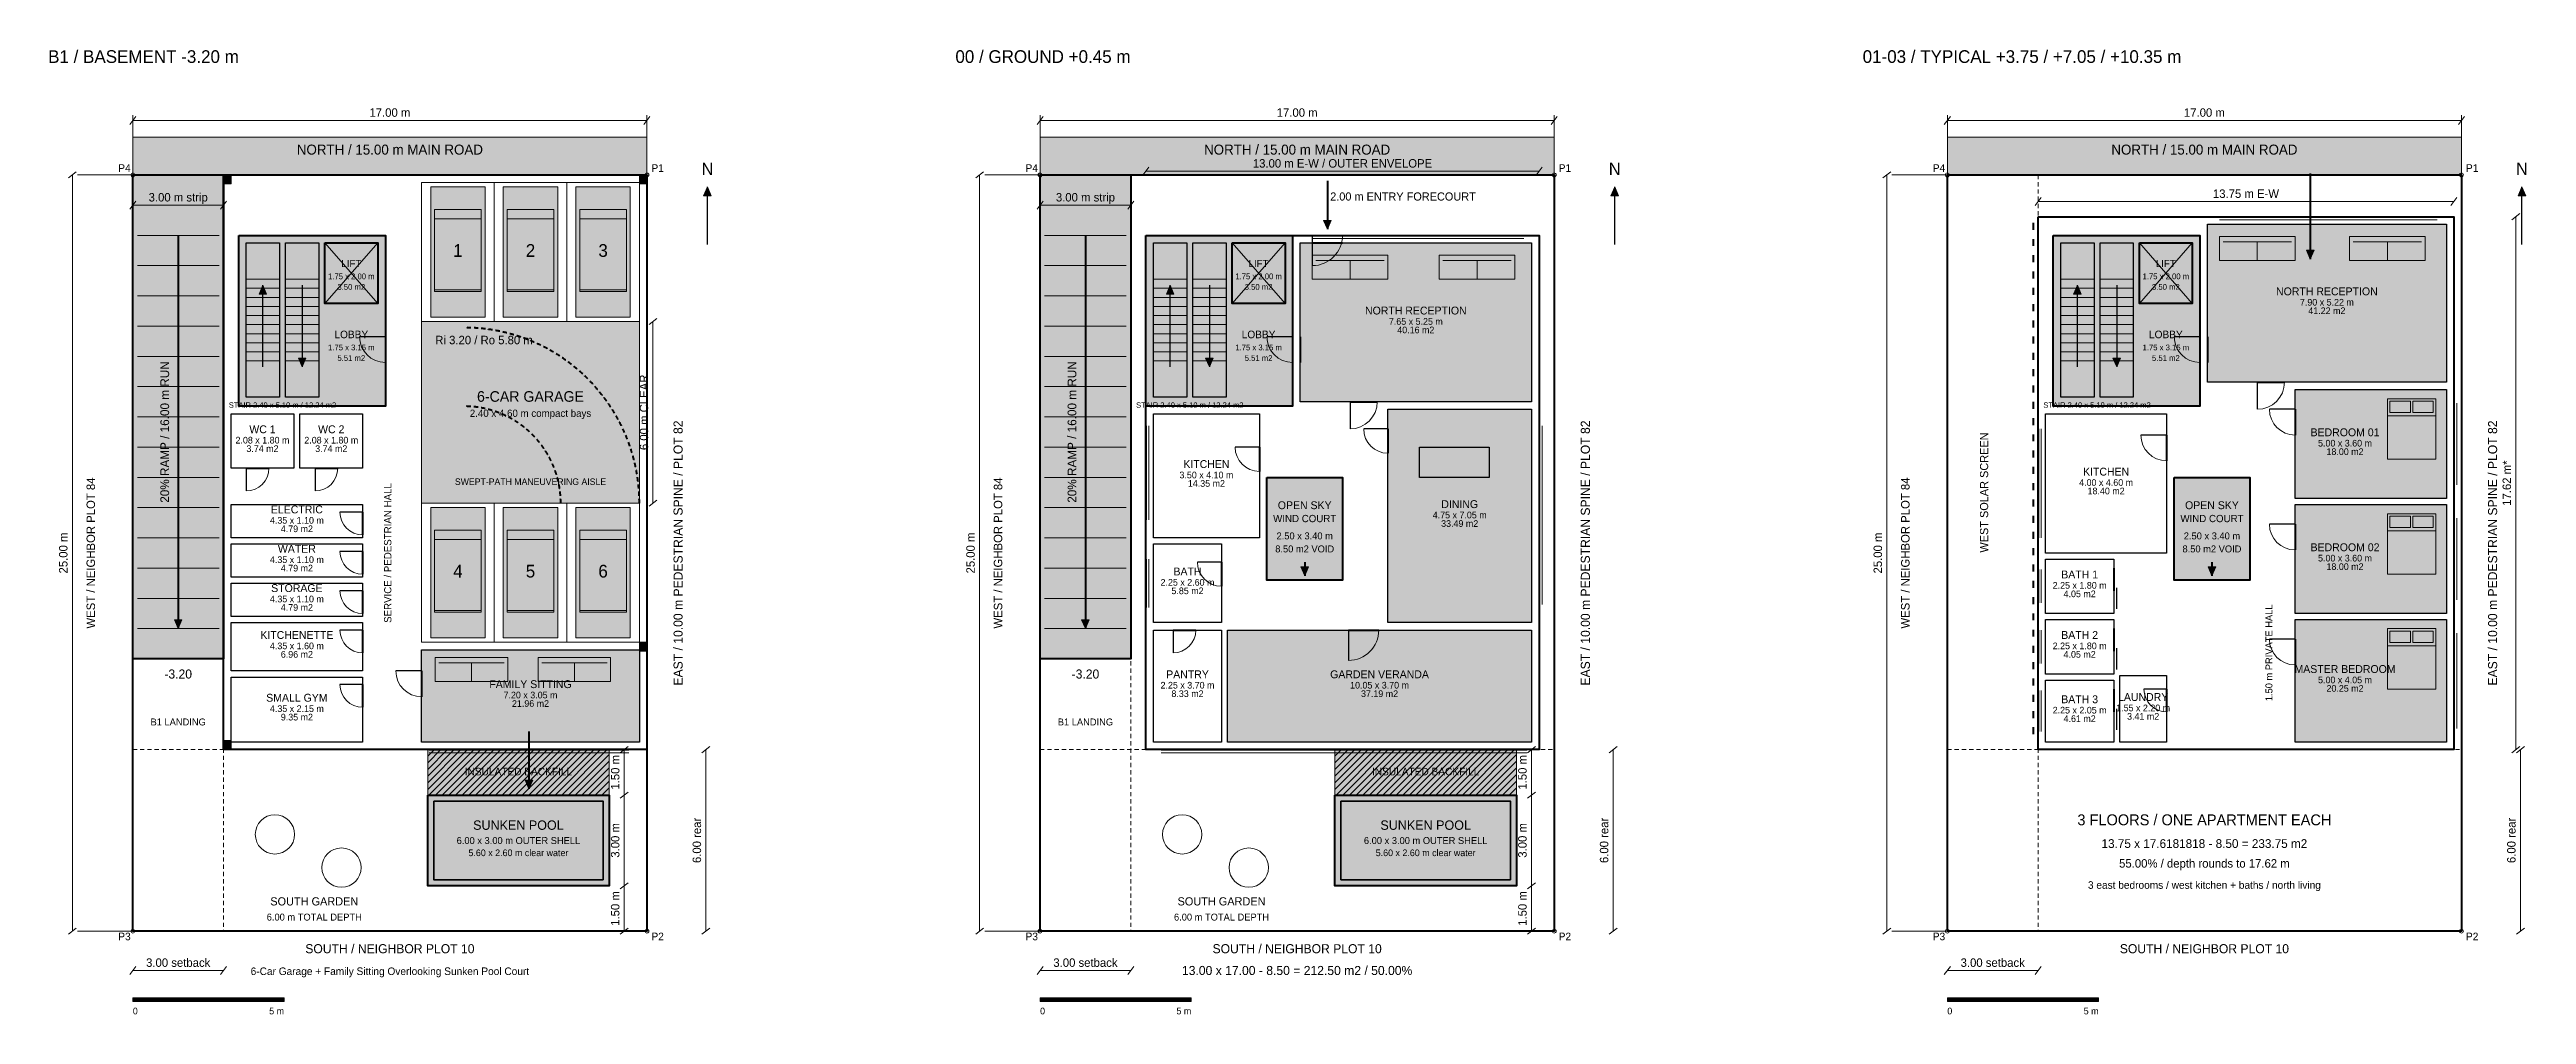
# Model space of a CAD drawing. Header units: millimetres. Extents: x 46 to 262000, y -13477 to 29142.
# Drawn here: x 46 to 81950, y -2753 to 29142 of the extents above; entities that cross this region are included whole.
import ezdxf
from ezdxf.enums import TextEntityAlignment as Align

# ---------------------------------------------------------------- set-up
doc = ezdxf.new("R2010")
doc.units = ezdxf.units.MM
doc.linetypes.add('STUDY_DASH', pattern=[240, 140, -100])
for name, color, linetype in [('AREA_BOUNDARY', 3, 'Continuous'), ('COLUMNS', 8, 'Continuous'), ('CORE', 7, 'Continuous'), ('DIMENSIONS', 8, 'Continuous'), ('FURNITURE', 8, 'Continuous'), ('GLAZING', 4, 'Continuous'), ('LANDSCAPE', 3, 'Continuous'), ('PASSIVE_WIND_SUN', 4, 'Continuous'), ('POOL_BUFFER', 30, 'Continuous'), ('RAMP', 30, 'Continuous'), ('SITE_BOUNDARY', 7, 'Continuous'), ('SWEPT_PATH', 4, 'Continuous'), ('TEXT', 7, 'Continuous'), ('WALLS', 7, 'Continuous')]:
    doc.layers.add(name, color=color, linetype=linetype)

msp = doc.modelspace()

# ---------------------------------------------------------------- texts
at = {"layer": 'TEXT'}
for s, p in [('B1 / BASEMENT -3.20 m', (0, 28700)), ('00 / GROUND +0.45 m', (30000, 28700)), ('01-03 / TYPICAL +3.75 / +7.05 / +10.35 m', (60000, 28700))]:
    msp.add_text(s, height=420, dxfattribs=at).set_placement(p)
at = {"layer": 'TEXT', "lineweight": 25, "true_color": 0x657473}
for s, height, p in [('17.00 m', 280, (11300, 26920)), ('17.00 m', 280, (41300, 26920)), ('17.00 m', 280, (71300, 26920)), ('13.00 m E-W / OUTER ENVELOPE', 280, (42800, 25240)), ('3.00 m strip', 280, (4300, 24120)), ('3.00 m strip', 280, (34300, 24120)), ('13.75 m E-W', 280, (72675, 24238)), ('7.90 x 5.22 m', 220, (75350, 20679)), ('41.22 m2', 220, (75350, 20399)), ('7.65 x 5.25 m', 220, (45225, 20045)), ('40.16 m2', 220, (45225, 19765)), ('1.75 x 3.15 m', 190, (10025, 19200)), ('5.51 m2', 190, (10025, 18850)), ('1.75 x 3.15 m', 190, (40025, 19200)), ('5.51 m2', 190, (40025, 18850)), ('1.75 x 3.15 m', 190, (70025, 19200)), ('5.51 m2', 190, (70025, 18850)), ('STAIR 2.40 x 5.10 m / 12.24 m2', 180, (7750, 17300)), ('2.40 x 4.60 m compact bays', 240, (15950, 17000)), ('STAIR 2.40 x 5.10 m / 12.24 m2', 180, (37750, 17300)), ('STAIR 2.40 x 5.10 m / 12.24 m2', 180, (67750, 17300)), ('2.08 x 1.80 m', 220, (7087, 16120)), ('3.74 m2', 220, (7087, 15840)), ('2.08 x 1.80 m', 220, (9362, 16120)), ('3.74 m2', 220, (9362, 15840)), ('5.00 x 3.60 m', 220, (75950, 16020)), ('18.00 m2', 220, (75950, 15740)), ('SWEPT-PATH MANEUVERING AISLE', 215, (15950, 14750)), ('3.50 x 4.10 m', 220, (38300, 14970)), ('14.35 m2', 220, (38300, 14690)), ('4.00 x 4.60 m', 220, (68050, 14720)), ('18.40 m2', 220, (68050, 14440)), ('4.35 x 1.10 m', 220, (8225, 13470)), ('4.79 m2', 220, (8225, 13190)), ('4.75 x 7.05 m', 220, (46675, 13645)), ('33.49 m2', 220, (46675, 13365)), ('4.35 x 1.10 m', 220, (8225, 12170)), ('5.00 x 3.60 m', 220, (75950, 12220)), ('4.79 m2', 220, (8225, 11890)), ('2.25 x 2.60 m', 220, (37675, 11420)), ('2.25 x 1.80 m', 220, (67175, 11320)), ('18.00 m2', 220, (75950, 11940)), ('4.35 x 1.10 m', 220, (8225, 10870)), ('4.79 m2', 220, (8225, 10590)), ('5.85 m2', 220, (37675, 11140)), ('4.05 m2', 220, (67175, 11040)), ('4.35 x 1.60 m', 220, (8225, 9320)), ('6.96 m2', 220, (8225, 9040)), ('2.25 x 1.80 m', 220, (67175, 9320)), ('4.05 m2', 220, (67175, 9040)), ('2.25 x 3.70 m', 220, (37675, 8020)), ('10.05 x 3.70 m', 220, (44025, 8020)), ('5.00 x 4.05 m', 220, (75950, 8195)), ('4.35 x 2.15 m', 220, (8225, 7245)), ('7.20 x 3.05 m', 220, (15950, 7695)), ('21.96 m2', 220, (15950, 7415)), ('8.33 m2', 220, (37675, 7740)), ('37.19 m2', 220, (44025, 7740)), ('2.25 x 2.05 m', 220, (67175, 7195)), ('1.55 x 2.20 m', 220, (69275, 7270)), ('20.25 m2', 220, (75950, 7915)), ('9.35 m2', 220, (8225, 6965)), ('4.61 m2', 220, (67175, 6915)), ('3.41 m2', 220, (69275, 6990)), ('3 east bedrooms / west kitchen + baths / north living', 250, (71300, 1400)), ('55.00% / depth rounds to 17.62 m', 280, (71300, 2100)), ('SOUTH GARDEN', 270, (8800, 850)), ('SOUTH GARDEN', 270, (38800, 850)), ('6.00 m TOTAL DEPTH', 230, (8800, 350)), ('6.00 m TOTAL DEPTH', 230, (38800, 350)), ('SOUTH / NEIGHBOR PLOT 10', 300, (11300, -730)), ('SOUTH / NEIGHBOR PLOT 10', 300, (41300, -730)), ('SOUTH / NEIGHBOR PLOT 10', 300, (71300, -730)), ('3.00 setback', 280, (4300, -1180)), ('3.00 setback', 280, (34300, -1180)), ('3.00 setback', 280, (64300, -1180))]:
    msp.add_text(s, height=height, dxfattribs=at).set_placement(p, align=Align.CENTER)
at = {"layer": 'TEXT', "lineweight": 25, "true_color": 0x253b3d}
for s, height, p in [('NORTH / 15.00 m MAIN ROAD', 330, (11300, 25670)), ('N', 400, (21800, 25000)), ('NORTH / 15.00 m MAIN ROAD', 330, (41300, 25670)), ('N', 400, (51800, 25000)), ('NORTH / 15.00 m MAIN ROAD', 330, (71300, 25670)), ('N', 400, (81800, 25000)), ('2.00 m ENTRY FORECOURT', 270, (44800, 24150)), ('LIFT', 240, (10025, 21950)), ('1', 420, (13550, 22290)), ('2', 420, (15950, 22290)), ('3', 420, (18350, 22290)), ('LIFT', 240, (40025, 21950)), ('LIFT', 240, (70025, 21950)), ('1.75 x 2.00 m', 190, (10025, 21550)), ('3.50 m2', 190, (10025, 21200)), ('1.75 x 2.00 m', 190, (40025, 21550)), ('3.50 m2', 190, (40025, 21200)), ('1.75 x 2.00 m', 190, (70025, 21550)), ('3.50 m2', 190, (70025, 21200)), ('NORTH RECEPTION', 260, (45225, 20385)), ('NORTH RECEPTION', 260, (75350, 21019)), ('LOBBY', 250, (10025, 19600)), ('LOBBY', 250, (40025, 19600)), ('LOBBY', 250, (70025, 19600)), ('6-CAR GARAGE', 350, (15950, 17500)), ('WC 1', 260, (7087, 16460)), ('WC 2', 260, (9362, 16460)), ('BEDROOM 01', 260, (75950, 16360)), ('KITCHEN', 260, (38300, 15310)), ('KITCHEN', 260, (68050, 15060)), ('ELECTRIC', 260, (8225, 13810)), ('DINING', 260, (46675, 13985)), ('WATER', 260, (8225, 12510)), ('BEDROOM 02', 260, (75950, 12560)), ('STORAGE', 260, (8225, 11210)), ('4', 420, (13550, 11690)), ('5', 420, (15950, 11690)), ('6', 420, (18350, 11690)), ('BATH', 260, (37675, 11760)), ('BATH 1', 260, (67175, 11660)), ('KITCHENETTE', 260, (8225, 9660)), ('BATH 2', 260, (67175, 9660)), ('FAMILY SITTING', 260, (15950, 8035)), ('PANTRY', 260, (37675, 8360)), ('GARDEN VERANDA', 260, (44025, 8360)), ('MASTER BEDROOM', 260, (75950, 8535)), ('SMALL GYM', 260, (8225, 7585)), ('BATH 3', 260, (67175, 7535)), ('LAUNDRY', 260, (69275, 7610)), ('3 FLOORS / ONE APARTMENT EACH', 360, (71300, 3500))]:
    msp.add_text(s, height=height, dxfattribs=at).set_placement(p, align=Align.CENTER)
for s, height, p in [('P4', 250, (2320, 25100)), ('P1', 250, (19950, 25100)), ('P4', 250, (32320, 25100)), ('P1', 250, (49950, 25100)), ('P4', 250, (62320, 25100)), ('P1', 250, (79950, 25100)), ('P3', 250, (2320, -300)), ('P2', 250, (19950, -300)), ('P3', 250, (32320, -300)), ('P2', 250, (49950, -300)), ('P3', 250, (62320, -300)), ('P2', 250, (79950, -300)), ('0', 220, (2800, -2750)), ('0', 220, (32800, -2750)), ('0', 220, (62800, -2750))]:
    msp.add_text(s, height=height, dxfattribs=at).set_placement(p)
at = {"layer": 'TEXT', "lineweight": 25, "true_color": 0x087c83}
msp.add_text('Ri 3.20 / Ro 5.80 m', height=280, dxfattribs=at).set_placement((12800, 19400))
at = {"layer": 'TEXT', "lineweight": 25, "true_color": 0xa96519}
for s, height, p in [('20% RAMP / 16.00 m RUN', 290, (4000, 16500)), ('20% RAMP / 16.00 m RUN', 290, (34000, 16500)), ('WEST SOLAR SCREEN', 270, (64150, 14500))]:
    msp.add_text(s, height=height, rotation=90, dxfattribs=at).set_placement(p, align=Align.CENTER)
at = {"layer": 'TEXT', "lineweight": 25, "true_color": 0x657473}
for s, height, p in [('6.00 m CLEAR', 280, (19840, 17150)), ('EAST / 10.00 m PEDESTRIAN SPINE / PLOT 82', 300, (20980, 12500)), ('EAST / 10.00 m PEDESTRIAN SPINE / PLOT 82', 300, (50980, 12500)), ('EAST / 10.00 m PEDESTRIAN SPINE / PLOT 82', 300, (80980, 12500)), ('WEST / NEIGHBOR PLOT 84', 280, (1550, 12500)), ('SERVICE / PEDESTRIAN HALL', 240, (11350, 12500)), ('WEST / NEIGHBOR PLOT 84', 280, (31550, 12500)), ('WEST / NEIGHBOR PLOT 84', 280, (61550, 12500)), ('17.62 m*', 280, (81440, 14809)), ('25.00 m', 280, (640, 12500)), ('25.00 m', 280, (30640, 12500)), ('25.00 m', 280, (60640, 12500)), ('1.50 m PRIVATE HALL', 230, (73550, 9200)), ('1.50 m', 280, (18890, 5250)), ('1.50 m', 280, (48890, 5250)), ('3.00 m', 280, (18890, 3000)), ('6.00 rear', 280, (21590, 3000)), ('3.00 m', 280, (48890, 3000)), ('6.00 rear', 280, (51590, 3000)), ('6.00 rear', 280, (81590, 3000)), ('1.50 m', 280, (18890, 750)), ('1.50 m', 280, (48890, 750))]:
    msp.add_text(s, height=height, rotation=90, dxfattribs=at).set_placement(p, align=Align.CENTER)
at = {"layer": 'TEXT', "lineweight": 25, "true_color": 0x087c83}
for s, height, p in [('OPEN SKY', 260, (41550, 13950)), ('OPEN SKY', 260, (71550, 13950)), ('WIND COURT', 240, (41550, 13520)), ('2.50 x 3.40 m', 230, (41550, 12950)), ('WIND COURT', 240, (71550, 13520)), ('2.50 x 3.40 m', 230, (71550, 12950)), ('8.50 m2 VOID', 230, (41550, 12520)), ('8.50 m2 VOID', 230, (71550, 12520)), ('B1 LANDING', 230, (4300, 6800)), ('B1 LANDING', 230, (34300, 6800)), ('SUNKEN POOL', 310, (15550, 3350)), ('SUNKEN POOL', 310, (45550, 3350)), ('6.00 x 3.00 m OUTER SHELL', 230, (15550, 2880)), ('5.60 x 2.60 m clear water', 220, (15550, 2480)), ('6.00 x 3.00 m OUTER SHELL', 230, (45550, 2880)), ('5.60 x 2.60 m clear water', 220, (45550, 2480)), ('13.75 x 17.6181818 - 8.50 = 233.75 m2', 290, (71300, 2750)), ('6-Car Garage + Family Sitting Overlooking Sunken Pool Court', 250, (11300, -1450)), ('13.00 x 17.00 - 8.50 = 212.50 m2 / 50.00%', 300, (41300, -1450))]:
    msp.add_text(s, height=height, dxfattribs=at).set_placement(p, align=Align.CENTER)
at = {"layer": 'TEXT', "lineweight": 25, "true_color": 0xa96519}
for s, height, p in [('-3.20', 300, (4300, 8350)), ('-3.20', 300, (34300, 8350)), ('INSULATED BACKFILL', 250, (15550, 5150)), ('INSULATED BACKFILL', 250, (45550, 5150))]:
    msp.add_text(s, height=height, dxfattribs=at).set_placement(p, align=Align.CENTER)
at = {"layer": 'TEXT', "lineweight": 25, "true_color": 0x253b3d}
for p in [(7800, -2750), (37800, -2750), (67800, -2750)]:
    msp.add_text('5 m', height=220, dxfattribs=at).set_placement(p, align=Align.RIGHT)

# ---------------------------------------------------------------- hatches: boundary and pattern name
at = {"layer": 'AREA_BOUNDARY', "true_color": 0xedf2ed}
msp.add_hatch(color=7, dxfattribs=at).paths.add_polyline_path([(12350, 20150), (19550, 20150), (19550, 14150), (12350, 14150)])
at = {"layer": 'AREA_BOUNDARY', "true_color": 0xf6f3eb}
for points in [[(40300, 15000), (42800, 15000), (42800, 11600), (40300, 11600)], [(70300, 15000), (72800, 15000), (72800, 11600), (70300, 11600)]]:
    msp.add_hatch(color=7, dxfattribs=at).paths.add_polyline_path(points)
at = {"layer": 'COLUMNS', "true_color": 0x253b3d}
for points in [[(5800, 25000), (6050, 25000), (6050, 24700), (5800, 24700)], [(19550, 25000), (19800, 25000), (19800, 24700), (19550, 24700)], [(19550, 9550), (19800, 9550), (19800, 9250), (19550, 9250)], [(5800, 6300), (6050, 6300), (6050, 6000), (5800, 6000)]]:
    msp.add_hatch(color=7, dxfattribs=at).paths.add_polyline_path(points)
at = {"layer": 'CORE', "true_color": 0xe5e5df}
for points in [[(6300, 23000), (11150, 23000), (11150, 17350), (6300, 17350)], [(36300, 23000), (41150, 23000), (41150, 17350), (36300, 17350)], [(66300, 23000), (71150, 23000), (71150, 17350), (66300, 17350)]]:
    msp.add_hatch(color=7, dxfattribs=at).paths.add_polyline_path(points)
at = {"layer": 'CORE', "true_color": 0xf6f3eb}
for points in [[(6550, 22750), (7650, 22750), (7650, 17650), (6550, 17650)], [(7850, 22750), (8950, 22750), (8950, 17650), (7850, 17650)], [(9150, 22750), (10900, 22750), (10900, 20750), (9150, 20750)], [(36550, 22750), (37650, 22750), (37650, 17650), (36550, 17650)], [(37850, 22750), (38950, 22750), (38950, 17650), (37850, 17650)], [(39150, 22750), (40900, 22750), (40900, 20750), (39150, 20750)], [(66550, 22750), (67650, 22750), (67650, 17650), (66550, 17650)], [(67850, 22750), (68950, 22750), (68950, 17650), (67850, 17650)], [(69150, 22750), (70900, 22750), (70900, 20750), (69150, 20750)]]:
    msp.add_hatch(color=7, dxfattribs=at).paths.add_polyline_path(points)
at = {"layer": 'CORE', "true_color": 0x253b3d}
for points in [[(7100, 21350), (7225, 21055), (6975, 21055)], [(37100, 21350), (37225, 21055), (36975, 21055)], [(67100, 21350), (67225, 21055), (66975, 21055)], [(8400, 18650), (8275, 18945), (8525, 18945)], [(38400, 18650), (38275, 18945), (38525, 18945)], [(68400, 18650), (68275, 18945), (68525, 18945)]]:
    msp.add_hatch(color=7, dxfattribs=at).paths.add_polyline_path(points)
at = {"layer": 'DIMENSIONS', "true_color": 0x253b3d}
for points in [[(21800, 24600), (21925, 24305), (21675, 24305)], [(51800, 24600), (51925, 24305), (51675, 24305)], [(81800, 24600), (81925, 24305), (81675, 24305)], [(42300, 23200), (42175, 23495), (42425, 23495)], [(2800, -2200), (3800, -2200), (3800, -2330), (2800, -2330)], [(4800, -2200), (5800, -2200), (5800, -2330), (4800, -2330)], [(6800, -2200), (7800, -2200), (7800, -2330), (6800, -2330)], [(32800, -2200), (33800, -2200), (33800, -2330), (32800, -2330)], [(34800, -2200), (35800, -2200), (35800, -2330), (34800, -2330)], [(36800, -2200), (37800, -2200), (37800, -2330), (36800, -2330)], [(62800, -2200), (63800, -2200), (63800, -2330), (62800, -2330)], [(64800, -2200), (65800, -2200), (65800, -2330), (64800, -2330)], [(66800, -2200), (67800, -2200), (67800, -2330), (66800, -2330)]]:
    msp.add_hatch(color=7, dxfattribs=at).paths.add_polyline_path(points)
at = {"layer": 'DIMENSIONS', "true_color": 0xf6f3eb}
for points in [[(3800, -2200), (4800, -2200), (4800, -2330), (3800, -2330)], [(5800, -2200), (6800, -2200), (6800, -2330), (5800, -2330)], [(33800, -2200), (34800, -2200), (34800, -2330), (33800, -2330)], [(35800, -2200), (36800, -2200), (36800, -2330), (35800, -2330)], [(63800, -2200), (64800, -2200), (64800, -2330), (63800, -2330)], [(65800, -2200), (66800, -2200), (66800, -2330), (65800, -2330)]]:
    msp.add_hatch(color=7, dxfattribs=at).paths.add_polyline_path(points)
at = {"layer": 'FURNITURE', "true_color": 0xecece5}
for points in [[(12650, 24600), (14450, 24600), (14450, 20300), (12650, 20300)], [(15050, 24600), (16850, 24600), (16850, 20300), (15050, 20300)], [(17450, 24600), (19250, 24600), (19250, 20300), (17450, 20300)], [(12650, 14000), (14450, 14000), (14450, 9700), (12650, 9700)], [(15050, 14000), (16850, 14000), (16850, 9700), (15050, 9700)], [(17450, 14000), (19250, 14000), (19250, 9700), (17450, 9700)]]:
    msp.add_hatch(color=7, dxfattribs=at).paths.add_polyline_path(points)
at = {"layer": 'PASSIVE_WIND_SUN', "true_color": 0x087c83}
for points in [[(74800, 22218), (74675, 22513), (74925, 22513)], [(41550, 11750), (41425, 12045), (41675, 12045)], [(71550, 11750), (71425, 12045), (71675, 12045)], [(15900, 4700), (15775, 4995), (16025, 4995)]]:
    msp.add_hatch(color=7, dxfattribs=at).paths.add_polyline_path(points)
at = {"layer": 'POOL_BUFFER', "true_color": 0xf2e7d2}
for points in [[(12550, 6000), (18550, 6000), (18550, 4500), (12550, 4500)], [(42550, 6000), (48550, 6000), (48550, 4500), (42550, 4500)]]:
    msp.add_hatch(color=7, dxfattribs=at).paths.add_polyline_path(points)
at = {"layer": 'RAMP', "true_color": 0xf1e6d7}
for points in [[(2800, 25000), (5800, 25000), (5800, 9000), (2800, 9000)], [(32800, 25000), (35800, 25000), (35800, 9000), (32800, 9000)]]:
    msp.add_hatch(color=7, dxfattribs=at).paths.add_polyline_path(points)
at = {"layer": 'RAMP', "true_color": 0xa96519}
for points in [[(4300, 10000), (4175, 10295), (4425, 10295)], [(34300, 10000), (34175, 10295), (34425, 10295)]]:
    msp.add_hatch(color=7, dxfattribs=at).paths.add_polyline_path(points)
at = {"layer": 'SITE_BOUNDARY', "true_color": 0xe5e5df}
for points in [[(2800, 26250), (19800, 26250), (19800, 25000), (2800, 25000)], [(32800, 26250), (49800, 26250), (49800, 25000), (32800, 25000)], [(62800, 26250), (79800, 26250), (79800, 25000), (62800, 25000)]]:
    msp.add_hatch(color=7, dxfattribs=at).paths.add_polyline_path(points)
at = {"layer": 'WALLS', "true_color": 0xdfebe6}
for points in [[(71400, 23368), (79300, 23368), (79300, 18150), (71400, 18150)], [(41400, 22750), (49050, 22750), (49050, 17500), (41400, 17500)], [(44300, 17250), (49050, 17250), (49050, 10200), (44300, 10200)], [(74300, 17900), (79300, 17900), (79300, 14300), (74300, 14300)], [(74300, 14100), (79300, 14100), (79300, 10500), (74300, 10500)], [(39000, 9950), (49050, 9950), (49050, 6250), (39000, 6250)], [(74300, 10300), (79300, 10300), (79300, 6250), (74300, 6250)], [(12350, 9300), (19550, 9300), (19550, 6250), (12350, 6250)]]:
    msp.add_hatch(color=7, dxfattribs=at).paths.add_polyline_path(points)
at = {"layer": 'WALLS', "true_color": 0xe5e5df}
for points in [[(12550, 4500), (18550, 4500), (18550, 1500), (12550, 1500)], [(42550, 4500), (48550, 4500), (48550, 1500), (42550, 1500)]]:
    msp.add_hatch(color=7, dxfattribs=at).paths.add_polyline_path(points)
at = {"layer": 'WALLS', "true_color": 0xd6e9ec}
for points in [[(12750, 4300), (18350, 4300), (18350, 1700), (12750, 1700)], [(42750, 4300), (48350, 4300), (48350, 1700), (42750, 1700)]]:
    msp.add_hatch(color=7, dxfattribs=at).paths.add_polyline_path(points)

# ---------------------------------------------------------------- linework, layer by layer
at = {"layer": 'AREA_BOUNDARY', "lineweight": 90, "true_color": 0x253b3d}
for points in [[(36300, 23000), (49300, 23000), (49300, 6000), (36300, 6000)], [(65800, 23618), (79550, 23618), (79550, 6000), (65800, 6000)]]:
    msp.add_lwpolyline(points, close=True, dxfattribs=at)
at = {"layer": 'AREA_BOUNDARY', "lineweight": 13, "true_color": 0x657473}
msp.add_lwpolyline([(12350, 20150), (19550, 20150), (19550, 14150), (12350, 14150)], close=True, dxfattribs=at)
at = {"layer": 'AREA_BOUNDARY', "lineweight": 50, "true_color": 0x087c83}
for points in [[(40300, 15000), (42800, 15000), (42800, 11600), (40300, 11600)], [(70300, 15000), (72800, 15000), (72800, 11600), (70300, 11600)]]:
    msp.add_lwpolyline(points, close=True, dxfattribs=at)
at = {"layer": 'COLUMNS', "lineweight": 18, "true_color": 0x253b3d}
for points in [[(5800, 25000), (6050, 25000), (6050, 24700), (5800, 24700)], [(19550, 25000), (19800, 25000), (19800, 24700), (19550, 24700)], [(19550, 9550), (19800, 9550), (19800, 9250), (19550, 9250)], [(5800, 6300), (6050, 6300), (6050, 6000), (5800, 6000)]]:
    msp.add_lwpolyline(points, close=True, dxfattribs=at)
at = {"layer": 'CORE', "lineweight": 13, "true_color": 0x657473}
for p, q in [((9150, 22750), (10900, 20750)), ((10900, 22750), (9150, 20750)), ((39150, 22750), (40900, 20750)), ((40900, 22750), (39150, 20750)), ((69150, 22750), (70900, 20750)), ((70900, 22750), (69150, 20750))]:
    msp.add_line(p, q, dxfattribs=at)
at = {"layer": 'CORE', "lineweight": 18, "true_color": 0x657473}
for p, q in [((6550, 21550), (7650, 21550)), ((7850, 21550), (8950, 21550)), ((36550, 21550), (37650, 21550)), ((37850, 21550), (38950, 21550)), ((66550, 21550), (67650, 21550)), ((67850, 21550), (68950, 21550)), ((6550, 21250), (7650, 21250)), ((6550, 20950), (7650, 20950)), ((6550, 20650), (7650, 20650)), ((7850, 21250), (8950, 21250)), ((7850, 20950), (8950, 20950)), ((7850, 20650), (8950, 20650)), ((36550, 21250), (37650, 21250)), ((36550, 20950), (37650, 20950)), ((36550, 20650), (37650, 20650)), ((37850, 21250), (38950, 21250)), ((37850, 20950), (38950, 20950)), ((37850, 20650), (38950, 20650)), ((66550, 21250), (67650, 21250)), ((66550, 20950), (67650, 20950)), ((66550, 20650), (67650, 20650)), ((67850, 21250), (68950, 21250)), ((67850, 20950), (68950, 20950)), ((67850, 20650), (68950, 20650)), ((6550, 20350), (7650, 20350)), ((6550, 20050), (7650, 20050)), ((6550, 19750), (7650, 19750)), ((7850, 20350), (8950, 20350)), ((7850, 20050), (8950, 20050)), ((7850, 19750), (8950, 19750)), ((36550, 20350), (37650, 20350)), ((36550, 20050), (37650, 20050)), ((36550, 19750), (37650, 19750)), ((37850, 20350), (38950, 20350)), ((37850, 20050), (38950, 20050)), ((37850, 19750), (38950, 19750)), ((66550, 20350), (67650, 20350)), ((66550, 20050), (67650, 20050)), ((66550, 19750), (67650, 19750)), ((67850, 20350), (68950, 20350)), ((67850, 20050), (68950, 20050)), ((67850, 19750), (68950, 19750)), ((6550, 19450), (7650, 19450)), ((6550, 19150), (7650, 19150)), ((6550, 18850), (7650, 18850)), ((7850, 19450), (8950, 19450)), ((7850, 19150), (8950, 19150)), ((7850, 18850), (8950, 18850)), ((36550, 19450), (37650, 19450)), ((36550, 19150), (37650, 19150)), ((36550, 18850), (37650, 18850)), ((37850, 19450), (38950, 19450)), ((37850, 19150), (38950, 19150)), ((37850, 18850), (38950, 18850)), ((66550, 19450), (67650, 19450)), ((66550, 19150), (67650, 19150)), ((66550, 18850), (67650, 18850)), ((67850, 19450), (68950, 19450)), ((67850, 19150), (68950, 19150)), ((67850, 18850), (68950, 18850))]:
    msp.add_line(p, q, dxfattribs=at)
at = {"layer": 'CORE', "lineweight": 25, "true_color": 0x253b3d}
for p, q in [((7100, 18650), (7100, 21350)), ((8400, 21350), (8400, 18650)), ((37100, 18650), (37100, 21350)), ((38400, 21350), (38400, 18650)), ((67100, 18650), (67100, 21350)), ((68400, 21350), (68400, 18650))]:
    msp.add_line(p, q, dxfattribs=at)
at = {"layer": 'CORE', "lineweight": 70, "true_color": 0x253b3d}
for points in [[(6300, 23000), (11150, 23000), (11150, 17350), (6300, 17350)], [(36300, 23000), (41150, 23000), (41150, 17350), (36300, 17350)], [(66300, 23000), (71150, 23000), (71150, 17350), (66300, 17350)]]:
    msp.add_lwpolyline(points, close=True, dxfattribs=at)
at = {"layer": 'CORE', "lineweight": 25, "true_color": 0x253b3d}
for points in [[(6550, 22750), (7650, 22750), (7650, 17650), (6550, 17650)], [(7850, 22750), (8950, 22750), (8950, 17650), (7850, 17650)], [(36550, 22750), (37650, 22750), (37650, 17650), (36550, 17650)], [(37850, 22750), (38950, 22750), (38950, 17650), (37850, 17650)], [(66550, 22750), (67650, 22750), (67650, 17650), (66550, 17650)], [(67850, 22750), (68950, 22750), (68950, 17650), (67850, 17650)]]:
    msp.add_lwpolyline(points, close=True, dxfattribs=at)
at = {"layer": 'CORE', "lineweight": 50, "true_color": 0x253b3d}
for points in [[(9150, 22750), (10900, 22750), (10900, 20750), (9150, 20750)], [(39150, 22750), (40900, 22750), (40900, 20750), (39150, 20750)], [(69150, 22750), (70900, 22750), (70900, 20750), (69150, 20750)]]:
    msp.add_lwpolyline(points, close=True, dxfattribs=at)
at = {"layer": 'CORE', "lineweight": 13, "true_color": 0x253b3d}
for points in [[(7100, 21350), (7225, 21055), (6975, 21055)], [(37100, 21350), (37225, 21055), (36975, 21055)], [(67100, 21350), (67225, 21055), (66975, 21055)], [(8400, 18650), (8275, 18945), (8525, 18945)], [(38400, 18650), (38275, 18945), (38525, 18945)], [(68400, 18650), (68275, 18945), (68525, 18945)]]:
    msp.add_lwpolyline(points, close=True, dxfattribs=at)
at = {"layer": 'DIMENSIONS', "lineweight": 20, "true_color": 0x657473}
for p, q in [((2700, 26670), (2900, 26930)), ((19700, 26670), (19900, 26930)), ((32700, 26670), (32900, 26930)), ((49700, 26670), (49900, 26930)), ((62700, 26670), (62900, 26930)), ((79700, 26670), (79900, 26930)), ((670, 24900), (930, 25100)), ((30670, 24900), (30930, 25100)), ((36200, 24990), (36400, 25250)), ((49200, 24990), (49400, 25250)), ((60670, 24900), (60930, 25100)), ((2700, 23870), (2900, 24130)), ((5700, 23870), (5900, 24130)), ((32700, 23870), (32900, 24130)), ((35700, 23870), (35900, 24130)), ((65700, 23988), (65900, 24248)), ((79450, 23988), (79650, 24248)), ((81470, 23518), (81730, 23718)), ((19870, 20050), (20130, 20250)), ((19870, 14050), (20130, 14250)), ((18920, 5900), (19180, 6100)), ((21620, 5900), (21880, 6100)), ((48920, 5900), (49180, 6100)), ((51620, 5900), (51880, 6100)), ((81470, 5900), (81730, 6100)), ((81620, 5900), (81880, 6100)), ((18920, 4400), (19180, 4600)), ((18920, 4400), (19180, 4600)), ((48920, 4400), (49180, 4600)), ((48920, 4400), (49180, 4600)), ((18920, 1400), (19180, 1600)), ((18920, 1400), (19180, 1600)), ((48920, 1400), (49180, 1600)), ((48920, 1400), (49180, 1600)), ((670, -100), (930, 100)), ((18920, -100), (19180, 100)), ((21620, -100), (21880, 100)), ((30670, -100), (30930, 100)), ((48920, -100), (49180, 100)), ((51620, -100), (51880, 100)), ((60670, -100), (60930, 100)), ((81620, -100), (81880, 100)), ((2700, -1430), (2900, -1170)), ((5700, -1430), (5900, -1170)), ((32700, -1430), (32900, -1170)), ((35700, -1430), (35900, -1170)), ((62700, -1430), (62900, -1170)), ((65700, -1430), (65900, -1170))]:
    msp.add_line(p, q, dxfattribs=at)
at = {"layer": 'DIMENSIONS', "lineweight": 13, "true_color": 0x657473}
for p, q in [((2800, 25000), (2800, 26970)), ((2800, 26800), (19800, 26800)), ((19800, 25000), (19800, 26970)), ((32800, 25000), (32800, 26970)), ((32800, 26800), (49800, 26800)), ((49800, 25000), (49800, 26970)), ((62800, 25000), (62800, 26970)), ((62800, 26800), (79800, 26800)), ((79800, 25000), (79800, 26970)), ((800, 25000), (800, 0)), ((2800, 25000), (970, 25000)), ((30800, 25000), (30800, 0)), ((32800, 25000), (30970, 25000)), ((36300, 25120), (49300, 25120)), ((60800, 25000), (60800, 0)), ((62800, 25000), (60970, 25000)), ((2800, 24000), (5800, 24000)), ((32800, 24000), (35800, 24000)), ((65800, 24118), (79550, 24118)), ((81600, 23618), (81600, 6000)), ((20000, 20150), (20000, 14150)), ((19050, 6000), (19050, 4500)), ((21750, 6000), (21750, 0)), ((49050, 6000), (49050, 4500)), ((51750, 6000), (51750, 0)), ((81750, 6000), (81750, 0)), ((19050, 4500), (19050, 1500)), ((49050, 4500), (49050, 1500)), ((19050, 1500), (19050, 0)), ((49050, 1500), (49050, 0)), ((2800, 0), (970, 0)), ((32800, 0), (30970, 0)), ((62800, 0), (60970, 0)), ((2800, -1300), (5800, -1300)), ((32800, -1300), (35800, -1300)), ((62800, -1300), (65800, -1300))]:
    msp.add_line(p, q, dxfattribs=at)
at = {"layer": 'DIMENSIONS', "linetype": 'STUDY_DASH', "lineweight": 18, "true_color": 0x657473}
for p, q in [((5800, 25000), (5800, 0)), ((35800, 25000), (35800, 0)), ((65800, 25000), (65800, 0)), ((2800, 6000), (19800, 6000)), ((32800, 6000), (49800, 6000)), ((62800, 6000), (79800, 6000))]:
    msp.add_line(p, q, dxfattribs=at)
at = {"layer": 'DIMENSIONS', "lineweight": 25, "true_color": 0x253b3d}
for p, q in [((21800, 22700), (21800, 24600)), ((51800, 22700), (51800, 24600)), ((81800, 22700), (81800, 24600))]:
    msp.add_line(p, q, dxfattribs=at)
at = {"layer": 'DIMENSIONS', "lineweight": 60, "true_color": 0x253b3d}
msp.add_line((42300, 24800), (42300, 23200), dxfattribs=at)
at = {"layer": 'DIMENSIONS', "lineweight": 18, "true_color": 0x657473}
for points in [[(12350, 24750), (14750, 24750), (14750, 20150), (12350, 20150)], [(14750, 24750), (17150, 24750), (17150, 20150), (14750, 20150)], [(17150, 24750), (19550, 24750), (19550, 20150), (17150, 20150)], [(12350, 14150), (14750, 14150), (14750, 9550), (12350, 9550)], [(14750, 14150), (17150, 14150), (17150, 9550), (14750, 9550)], [(17150, 14150), (19550, 14150), (19550, 9550), (17150, 9550)]]:
    msp.add_lwpolyline(points, close=True, dxfattribs=at)
at = {"layer": 'DIMENSIONS', "lineweight": 13, "true_color": 0x253b3d}
for points in [[(21800, 24600), (21925, 24305), (21675, 24305)], [(51800, 24600), (51925, 24305), (51675, 24305)], [(81800, 24600), (81925, 24305), (81675, 24305)], [(42300, 23200), (42175, 23495), (42425, 23495)], [(2800, -2200), (3800, -2200), (3800, -2330), (2800, -2330)], [(3800, -2200), (4800, -2200), (4800, -2330), (3800, -2330)], [(4800, -2200), (5800, -2200), (5800, -2330), (4800, -2330)], [(5800, -2200), (6800, -2200), (6800, -2330), (5800, -2330)], [(6800, -2200), (7800, -2200), (7800, -2330), (6800, -2330)], [(32800, -2200), (33800, -2200), (33800, -2330), (32800, -2330)], [(33800, -2200), (34800, -2200), (34800, -2330), (33800, -2330)], [(34800, -2200), (35800, -2200), (35800, -2330), (34800, -2330)], [(35800, -2200), (36800, -2200), (36800, -2330), (35800, -2330)], [(36800, -2200), (37800, -2200), (37800, -2330), (36800, -2330)], [(62800, -2200), (63800, -2200), (63800, -2330), (62800, -2330)], [(63800, -2200), (64800, -2200), (64800, -2330), (63800, -2330)], [(64800, -2200), (65800, -2200), (65800, -2330), (64800, -2330)], [(65800, -2200), (66800, -2200), (66800, -2330), (65800, -2330)], [(66800, -2200), (67800, -2200), (67800, -2330), (66800, -2330)]]:
    msp.add_lwpolyline(points, close=True, dxfattribs=at)
at = {"layer": 'FURNITURE', "lineweight": 15, "true_color": 0x657473}
for p, q in [((12780, 23550), (14320, 23550)), ((15180, 23550), (16720, 23550)), ((17580, 23550), (19120, 23550)), ((12780, 21200), (14320, 21200)), ((15180, 21200), (16720, 21200)), ((17580, 21200), (19120, 21200)), ((12780, 12950), (14320, 12950)), ((15180, 12950), (16720, 12950)), ((17580, 12950), (19120, 12950)), ((12780, 10600), (14320, 10600)), ((15180, 10600), (16720, 10600)), ((17580, 10600), (19120, 10600))]:
    msp.add_line(p, q, dxfattribs=at)
at = {"layer": 'FURNITURE', "lineweight": 13, "true_color": 0x657473}
for p, q in [((41920, 22170), (44180, 22170)), ((43050, 22170), (43050, 21550)), ((46120, 22170), (48380, 22170)), ((47250, 22170), (47250, 21550)), ((71920, 22788), (74180, 22788)), ((73050, 22788), (73050, 22168)), ((76220, 22788), (78480, 22788)), ((77350, 22788), (77350, 22168)), ((77350, 17030), (78950, 17030)), ((77350, 13230), (78950, 13230)), ((77350, 9430), (78950, 9430)), ((12920, 8870), (15080, 8870)), ((14000, 8870), (14000, 8250)), ((16320, 8870), (18480, 8870)), ((17400, 8870), (17400, 8250))]:
    msp.add_line(p, q, dxfattribs=at)
at = {"layer": 'FURNITURE', "lineweight": 18, "true_color": 0x657473}
for points in [[(12650, 24600), (14450, 24600), (14450, 20300), (12650, 20300)], [(15050, 24600), (16850, 24600), (16850, 20300), (15050, 20300)], [(17450, 24600), (19250, 24600), (19250, 20300), (17450, 20300)], [(12650, 14000), (14450, 14000), (14450, 9700), (12650, 9700)], [(15050, 14000), (16850, 14000), (16850, 9700), (15050, 9700)], [(17450, 14000), (19250, 14000), (19250, 9700), (17450, 9700)]]:
    msp.add_lwpolyline(points, close=True, dxfattribs=at)
at = {"layer": 'FURNITURE', "lineweight": 15, "true_color": 0x657473}
for points in [[(12780, 23850), (14320, 23850), (14320, 21150), (12780, 21150)], [(15180, 23850), (16720, 23850), (16720, 21150), (15180, 21150)], [(17580, 23850), (19120, 23850), (19120, 21150), (17580, 21150)], [(12780, 13250), (14320, 13250), (14320, 10550), (12780, 10550)], [(15180, 13250), (16720, 13250), (16720, 10550), (15180, 10550)], [(17580, 13250), (19120, 13250), (19120, 10550), (17580, 10550)]]:
    msp.add_lwpolyline(points, close=True, dxfattribs=at)
at = {"layer": 'FURNITURE', "lineweight": 20, "true_color": 0x657473}
for points in [[(71800, 22968), (74300, 22968), (74300, 22168), (71800, 22168)], [(76100, 22968), (78600, 22968), (78600, 22168), (76100, 22168)], [(41800, 22350), (44300, 22350), (44300, 21550), (41800, 21550)], [(46000, 22350), (48500, 22350), (48500, 21550), (46000, 21550)], [(77350, 17600), (78950, 17600), (78950, 15600), (77350, 15600)], [(77350, 13800), (78950, 13800), (78950, 11800), (77350, 11800)], [(77350, 10000), (78950, 10000), (78950, 8000), (77350, 8000)], [(12800, 9050), (15200, 9050), (15200, 8250), (12800, 8250)], [(16200, 9050), (18600, 9050), (18600, 8250), (16200, 8250)]]:
    msp.add_lwpolyline(points, close=True, dxfattribs=at)
at = {"layer": 'FURNITURE', "lineweight": 13, "true_color": 0x657473}
for points in [[(77430, 17520), (78110, 17520), (78110, 17140), (77430, 17140)], [(78190, 17520), (78870, 17520), (78870, 17140), (78190, 17140)], [(77430, 13720), (78110, 13720), (78110, 13340), (77430, 13340)], [(78190, 13720), (78870, 13720), (78870, 13340), (78190, 13340)], [(77430, 9920), (78110, 9920), (78110, 9540), (77430, 9540)], [(78190, 9920), (78870, 9920), (78870, 9540), (78190, 9540)]]:
    msp.add_lwpolyline(points, close=True, dxfattribs=at)
at = {"layer": 'FURNITURE', "lineweight": 25, "true_color": 0x657473}
msp.add_lwpolyline([(45350, 16000), (47650, 16000), (47650, 15000), (45350, 15000)], close=True, dxfattribs=at)
at = {"layer": 'GLAZING', "lineweight": 100, "true_color": 0xf6f3eb}
for p, q in [((41800, 23000), (48800, 23000)), ((71800, 23618), (79000, 23618)), ((79550, 17450), (79550, 14750)), ((36300, 16700), (36300, 13600)), ((49300, 16700), (49300, 10800)), ((65800, 16600), (65800, 13000)), ((79550, 13650), (79550, 10950)), ((36300, 12300), (36300, 10700)), ((65800, 11950), (65800, 10850)), ((65800, 9950), (65800, 8850)), ((79550, 9850), (79550, 6700)), ((65800, 7950), (65800, 6600)), ((12600, 6000), (19200, 6000)), ((36800, 6000), (48900, 6000))]:
    msp.add_line(p, q, dxfattribs=at)
at = {"layer": 'GLAZING', "lineweight": 40, "true_color": 0x087c83}
for p, q in [((41800, 23000), (48800, 23000)), ((71800, 23618), (79000, 23618)), ((79550, 17450), (79550, 14750)), ((36300, 16700), (36300, 13600)), ((49300, 16700), (49300, 10800)), ((65800, 16600), (65800, 13000)), ((79550, 13650), (79550, 10950)), ((36300, 12300), (36300, 10700)), ((65800, 11950), (65800, 10850)), ((65800, 9950), (65800, 8850)), ((79550, 9850), (79550, 6700)), ((65800, 7950), (65800, 6600)), ((12600, 6000), (19200, 6000)), ((36800, 6000), (48900, 6000))]:
    msp.add_line(p, q, dxfattribs=at)
at = {"layer": 'GLAZING', "lineweight": 18, "true_color": 0x087c83}
for p, q in [((71800, 23518), (79000, 23518)), ((41800, 22900), (48800, 22900)), ((79650, 17450), (79650, 14750)), ((36400, 16700), (36400, 13600)), ((49400, 16700), (49400, 10800)), ((65900, 16600), (65900, 13000)), ((79650, 13650), (79650, 10950)), ((36400, 12300), (36400, 10700)), ((65900, 11950), (65900, 10850)), ((65900, 9950), (65900, 8850)), ((79650, 9850), (79650, 6700)), ((65900, 7950), (65900, 6600)), ((12600, 5900), (19200, 5900)), ((36800, 5900), (48900, 5900))]:
    msp.add_line(p, q, dxfattribs=at)
at = {"layer": 'LANDSCAPE', "lineweight": 20, "true_color": 0x82937b}
for centre in [(7500, 3200), (37500, 3200), (9700, 2100), (39700, 2100)]:
    msp.add_circle(centre, 650, dxfattribs=at)
at = {"layer": 'PASSIVE_WIND_SUN', "lineweight": 60, "true_color": 0x087c83}
for p, q in [((74800, 25050), (74800, 22218)), ((41550, 12200), (41550, 11750)), ((71550, 12200), (71550, 11750)), ((15900, 6600), (15900, 4700))]:
    msp.add_line(p, q, dxfattribs=at)
at = {"layer": 'PASSIVE_WIND_SUN', "lineweight": 70, "true_color": 0xa96519}
for p, q in [((65640, 23418), (65640, 23188)), ((65640, 22880), (65640, 22650)), ((65640, 22342), (65640, 22112)), ((65640, 21804), (65640, 21574)), ((65640, 21266), (65640, 21036)), ((65640, 20728), (65640, 20498)), ((65640, 20190), (65640, 19960)), ((65640, 19652), (65640, 19422)), ((65640, 19114), (65640, 18884)), ((65640, 18576), (65640, 18346)), ((65640, 18038), (65640, 17808)), ((65640, 17499), (65640, 17269)), ((65640, 16961), (65640, 16731)), ((65640, 16423), (65640, 16193)), ((65640, 15885), (65640, 15655)), ((65640, 15347), (65640, 15117)), ((65640, 14809), (65640, 14579)), ((65640, 14271), (65640, 14041)), ((65640, 13733), (65640, 13503)), ((65640, 13195), (65640, 12965)), ((65640, 12657), (65640, 12427)), ((65640, 12119), (65640, 11889)), ((65640, 11581), (65640, 11351)), ((65640, 11043), (65640, 10813)), ((65640, 10505), (65640, 10275)), ((65640, 9966), (65640, 9736)), ((65640, 9428), (65640, 9198)), ((65640, 8890), (65640, 8660)), ((65640, 8352), (65640, 8122)), ((65640, 7814), (65640, 7584)), ((65640, 7276), (65640, 7046)), ((65640, 6738), (65640, 6508))]:
    msp.add_line(p, q, dxfattribs=at)
at = {"layer": 'PASSIVE_WIND_SUN', "lineweight": 13, "true_color": 0x087c83}
for points in [[(74800, 22218), (74675, 22513), (74925, 22513)], [(41550, 11750), (41425, 12045), (41675, 12045)], [(71550, 11750), (71425, 12045), (71675, 12045)], [(15900, 4700), (15775, 4995), (16025, 4995)]]:
    msp.add_lwpolyline(points, close=True, dxfattribs=at)
at = {"layer": 'POOL_BUFFER', "lineweight": 13, "true_color": 0xa96519}
for p, q in [((12550, 5780), (12770, 6000)), ((12550, 5560), (12990, 6000)), ((12550, 5340), (13210, 6000)), ((12550, 5120), (13430, 6000)), ((12550, 4900), (13650, 6000)), ((12550, 4680), (13870, 6000)), ((12590, 4500), (14090, 6000)), ((12810, 4500), (14310, 6000)), ((13030, 4500), (14530, 6000)), ((13250, 4500), (14750, 6000)), ((13470, 4500), (14970, 6000)), ((13690, 4500), (15190, 6000)), ((13910, 4500), (15410, 6000)), ((14130, 4500), (15630, 6000)), ((14350, 4500), (15850, 6000)), ((14570, 4500), (16070, 6000)), ((14790, 4500), (16290, 6000)), ((15010, 4500), (16510, 6000)), ((15230, 4500), (16730, 6000)), ((15450, 4500), (16950, 6000)), ((15670, 4500), (17170, 6000)), ((15890, 4500), (17390, 6000)), ((16110, 4500), (17610, 6000)), ((16330, 4500), (17830, 6000)), ((16550, 4500), (18050, 6000)), ((16770, 4500), (18270, 6000)), ((16990, 4500), (18490, 6000)), ((17210, 4500), (18550, 5840)), ((42550, 5780), (42770, 6000)), ((42550, 5560), (42990, 6000)), ((42550, 5340), (43210, 6000)), ((42550, 5120), (43430, 6000)), ((42550, 4900), (43650, 6000)), ((42550, 4680), (43870, 6000)), ((42590, 4500), (44090, 6000)), ((42810, 4500), (44310, 6000)), ((43030, 4500), (44530, 6000)), ((43250, 4500), (44750, 6000)), ((43470, 4500), (44970, 6000)), ((43690, 4500), (45190, 6000)), ((43910, 4500), (45410, 6000)), ((44130, 4500), (45630, 6000)), ((44350, 4500), (45850, 6000)), ((44570, 4500), (46070, 6000)), ((44790, 4500), (46290, 6000)), ((45010, 4500), (46510, 6000)), ((45230, 4500), (46730, 6000)), ((45450, 4500), (46950, 6000)), ((45670, 4500), (47170, 6000)), ((45890, 4500), (47390, 6000)), ((46110, 4500), (47610, 6000)), ((46330, 4500), (47830, 6000)), ((46550, 4500), (48050, 6000)), ((46770, 4500), (48270, 6000)), ((46990, 4500), (48490, 6000)), ((47210, 4500), (48550, 5840)), ((17430, 4500), (18550, 5620)), ((17650, 4500), (18550, 5400)), ((17870, 4500), (18550, 5180)), ((18090, 4500), (18550, 4960)), ((47430, 4500), (48550, 5620)), ((47650, 4500), (48550, 5400)), ((47870, 4500), (48550, 5180)), ((48090, 4500), (48550, 4960)), ((18310, 4500), (18550, 4740)), ((18530, 4500), (18550, 4520)), ((48310, 4500), (48550, 4740)), ((48530, 4500), (48550, 4520))]:
    msp.add_line(p, q, dxfattribs=at)
at = {"layer": 'POOL_BUFFER', "lineweight": 18, "true_color": 0xa96519}
for points in [[(12550, 6000), (18550, 6000), (18550, 4500), (12550, 4500)], [(42550, 6000), (48550, 6000), (48550, 4500), (42550, 4500)]]:
    msp.add_lwpolyline(points, close=True, dxfattribs=at)
at = {"layer": 'RAMP', "lineweight": 13, "true_color": 0xa96519}
for p, q in [((2950, 24000), (5650, 24000)), ((32950, 24000), (35650, 24000)), ((2950, 23000), (5650, 23000)), ((32950, 23000), (35650, 23000)), ((2950, 22000), (5650, 22000)), ((32950, 22000), (35650, 22000)), ((2950, 21000), (5650, 21000)), ((32950, 21000), (35650, 21000)), ((2950, 20000), (5650, 20000)), ((32950, 20000), (35650, 20000)), ((2950, 19000), (5650, 19000)), ((32950, 19000), (35650, 19000)), ((2950, 18000), (5650, 18000)), ((32950, 18000), (35650, 18000)), ((2950, 17000), (5650, 17000)), ((32950, 17000), (35650, 17000)), ((2950, 16000), (5650, 16000)), ((32950, 16000), (35650, 16000)), ((2950, 15000), (5650, 15000)), ((32950, 15000), (35650, 15000)), ((2950, 14000), (5650, 14000)), ((32950, 14000), (35650, 14000)), ((2950, 13000), (5650, 13000)), ((32950, 13000), (35650, 13000)), ((2950, 12000), (5650, 12000)), ((32950, 12000), (35650, 12000)), ((2950, 11000), (5650, 11000)), ((32950, 11000), (35650, 11000)), ((2950, 10000), (5650, 10000)), ((32950, 10000), (35650, 10000))]:
    msp.add_line(p, q, dxfattribs=at)
at = {"layer": 'RAMP', "lineweight": 60, "true_color": 0xa96519}
for p, q in [((4300, 23000), (4300, 10000)), ((34300, 23000), (34300, 10000))]:
    msp.add_line(p, q, dxfattribs=at)
at = {"layer": 'RAMP', "lineweight": 50, "true_color": 0xa96519}
for points in [[(2800, 25000), (5800, 25000), (5800, 9000), (2800, 9000)], [(32800, 25000), (35800, 25000), (35800, 9000), (32800, 9000)]]:
    msp.add_lwpolyline(points, close=True, dxfattribs=at)
at = {"layer": 'RAMP', "lineweight": 13, "true_color": 0xa96519}
for points in [[(4300, 10000), (4175, 10295), (4425, 10295)], [(34300, 10000), (34175, 10295), (34425, 10295)]]:
    msp.add_lwpolyline(points, close=True, dxfattribs=at)
at = {"layer": 'SITE_BOUNDARY', "lineweight": 13, "true_color": 0x657473}
for points in [[(2800, 26250), (19800, 26250), (19800, 25000), (2800, 25000)], [(32800, 26250), (49800, 26250), (49800, 25000), (32800, 25000)], [(62800, 26250), (79800, 26250), (79800, 25000), (62800, 25000)]]:
    msp.add_lwpolyline(points, close=True, dxfattribs=at)
at = {"layer": 'SITE_BOUNDARY', "lineweight": 60, "true_color": 0x253b3d}
for points in [[(2800, 25000), (19800, 25000), (19800, 0), (2800, 0)], [(32800, 25000), (49800, 25000), (49800, 0), (32800, 0)], [(62800, 25000), (79800, 25000), (79800, 0), (62800, 0)]]:
    msp.add_lwpolyline(points, close=True, dxfattribs=at)
at = {"layer": 'SITE_BOUNDARY', "lineweight": 18, "true_color": 0x253b3d}
for centre in [(2800, 25000), (19800, 25000), (32800, 25000), (49800, 25000), (62800, 25000), (79800, 25000), (2800, 0), (19800, 0), (32800, 0), (49800, 0), (62800, 0), (79800, 0)]:
    msp.add_circle(centre, 65, dxfattribs=at)
at = {"layer": 'SWEPT_PATH', "linetype": 'STUDY_DASH', "lineweight": 50, "true_color": 0xa96519}
msp.add_arc((13750, 14150), 5800, 0, 90, dxfattribs=at)
at = {"layer": 'SWEPT_PATH', "linetype": 'STUDY_DASH', "lineweight": 50, "true_color": 0x087c83}
msp.add_arc((13750, 14150), 3200, 0, 90, dxfattribs=at)
at = {"layer": 'WALLS', "lineweight": 100, "true_color": 0xf6f3eb}
for p, q in [((41800, 23000), (42800, 23000)), ((41800, 22750), (42800, 22750)), ((11150, 19650), (11150, 18800)), ((41150, 19650), (41150, 18800)), ((41400, 19650), (41400, 18800)), ((71150, 19650), (71150, 18800)), ((71400, 19650), (71400, 18800)), ((73050, 18150), (73950, 18150)), ((43050, 17500), (43950, 17500)), ((74300, 17250), (74300, 16400)), ((44300, 16600), (44300, 15800)), ((70050, 16400), (70050, 15550)), ((40050, 16000), (40050, 15200)), ((6550, 15300), (7300, 15300)), ((8825, 15300), (9575, 15300)), ((10400, 13850), (10400, 13100)), ((74300, 13450), (74300, 12600)), ((10400, 12550), (10400, 11800)), ((38800, 12200), (38800, 11400)), ((68300, 12000), (68300, 11250)), ((10400, 11250), (10400, 10500)), ((10400, 9950), (10400, 9200)), ((37200, 9950), (37950, 9950)), ((43000, 9950), (44000, 9950)), ((68300, 10000), (68300, 9250)), ((74300, 9650), (74300, 8800)), ((12350, 8600), (12350, 7750)), ((10400, 8150), (10400, 7400)), ((68300, 8000), (68300, 7250)), ((70050, 8000), (70050, 7250))]:
    msp.add_line(p, q, dxfattribs=at)
at = {"layer": 'WALLS', "lineweight": 25, "true_color": 0x253b3d}
for p, q in [((41800, 23000), (41800, 22000)), ((11150, 19650), (10300, 19650)), ((41150, 19650), (40300, 19650)), ((71150, 19650), (70300, 19650)), ((73050, 18150), (73050, 17250)), ((43050, 17500), (43050, 16600)), ((74300, 17250), (73450, 17250)), ((44300, 16600), (43500, 16600)), ((70050, 16400), (69200, 16400)), ((40050, 16000), (39250, 16000)), ((6550, 15300), (6550, 14550)), ((8825, 15300), (8825, 14550)), ((10400, 13850), (9650, 13850)), ((74300, 13450), (73450, 13450)), ((10400, 12550), (9650, 12550)), ((38800, 12200), (38000, 12200)), ((10400, 11250), (9650, 11250)), ((68390, 11350), (68390, 10650)), ((10400, 9950), (9650, 9950)), ((37200, 9950), (37200, 9200)), ((43000, 9950), (43000, 8950)), ((68390, 9350), (68390, 8650)), ((74300, 9650), (73450, 9650)), ((12350, 8600), (11500, 8600)), ((10400, 8150), (9650, 8150)), ((70050, 8000), (69300, 8000)), ((68390, 7350), (68390, 6650))]:
    msp.add_line(p, q, dxfattribs=at)
at = {"layer": 'WALLS', "lineweight": 90, "true_color": 0x253b3d}
msp.add_lwpolyline([(5800, 25000), (19800, 25000), (19800, 6000), (5800, 6000)], close=True, dxfattribs=at)
at = {"layer": 'WALLS', "lineweight": 25, "true_color": 0x657473}
for points in [[(71400, 23368), (79300, 23368), (79300, 18150), (71400, 18150)], [(41400, 22750), (49050, 22750), (49050, 17500), (41400, 17500)], [(44300, 17250), (49050, 17250), (49050, 10200), (44300, 10200)], [(74300, 17900), (79300, 17900), (79300, 14300), (74300, 14300)], [(6050, 17100), (8125, 17100), (8125, 15300), (6050, 15300)], [(8325, 17100), (10400, 17100), (10400, 15300), (8325, 15300)], [(36550, 17100), (40050, 17100), (40050, 13000), (36550, 13000)], [(66050, 17100), (70050, 17100), (70050, 12500), (66050, 12500)], [(6050, 14100), (10400, 14100), (10400, 13000), (6050, 13000)], [(74300, 14100), (79300, 14100), (79300, 10500), (74300, 10500)], [(6050, 12800), (10400, 12800), (10400, 11700), (6050, 11700)], [(36550, 12800), (38800, 12800), (38800, 10200), (36550, 10200)], [(66050, 12300), (68300, 12300), (68300, 10500), (66050, 10500)], [(6050, 11500), (10400, 11500), (10400, 10400), (6050, 10400)], [(6050, 10200), (10400, 10200), (10400, 8600), (6050, 8600)], [(36550, 9950), (38800, 9950), (38800, 6250), (36550, 6250)], [(39000, 9950), (49050, 9950), (49050, 6250), (39000, 6250)], [(66050, 10300), (68300, 10300), (68300, 8500), (66050, 8500)], [(74300, 10300), (79300, 10300), (79300, 6250), (74300, 6250)], [(12350, 9300), (19550, 9300), (19550, 6250), (12350, 6250)], [(6050, 8400), (10400, 8400), (10400, 6250), (6050, 6250)], [(66050, 8300), (68300, 8300), (68300, 6250), (66050, 6250)], [(68500, 8450), (70050, 8450), (70050, 6250), (68500, 6250)]]:
    msp.add_lwpolyline(points, close=True, dxfattribs=at)
at = {"layer": 'WALLS', "lineweight": 40, "true_color": 0x253b3d}
for points in [[(12550, 4500), (18550, 4500), (18550, 1500), (12550, 1500)], [(42550, 4500), (48550, 4500), (48550, 1500), (42550, 1500)]]:
    msp.add_lwpolyline(points, close=True, dxfattribs=at)
at = {"layer": 'WALLS', "lineweight": 35, "true_color": 0x087c83}
for points in [[(12750, 4300), (18350, 4300), (18350, 1700), (12750, 1700)], [(42750, 4300), (48350, 4300), (48350, 1700), (42750, 1700)]]:
    msp.add_lwpolyline(points, close=True, dxfattribs=at)
at = {"layer": 'WALLS', "lineweight": 15, "true_color": 0x657473}
for centre, radius, start, end in [((41800, 23000), 1000, -90, 0), ((11150, 19650), 850, -180, -90), ((41150, 19650), 850, -180, -90), ((71150, 19650), 850, -180, -90), ((73050, 18150), 900, -90, 0), ((43050, 17500), 900, -90, 0), ((74300, 17250), 850, -180, -90), ((44300, 16600), 800, -180, -90), ((70050, 16400), 850, -180, -90), ((40050, 16000), 800, -180, -90), ((6550, 15300), 750, -90, 0), ((8825, 15300), 750, -90, 0), ((10400, 13850), 750, -180, -90), ((74300, 13450), 850, -180, -90), ((10400, 12550), 750, -180, -90), ((38800, 12200), 800, -180, -90), ((10400, 11250), 750, -180, -90), ((10400, 9950), 750, -180, -90), ((37200, 9950), 750, -90, 0), ((43000, 9950), 1000, -90, 0), ((74300, 9650), 850, -180, -90), ((12350, 8600), 850, -180, -90), ((10400, 8150), 750, -180, -90), ((70050, 8000), 750, -180, -90)]:
    msp.add_arc(centre, radius, start, end, dxfattribs=at)

msp.set_redraw_order([(e.dxf.handle, doc.entitydb.next_handle()) for e in msp.query("TEXT MTEXT ATTDEF DIMENSION ARC_DIMENSION")])  # texts and dimensions are drawn at this point

doc.saveas('drawing.dxf')
